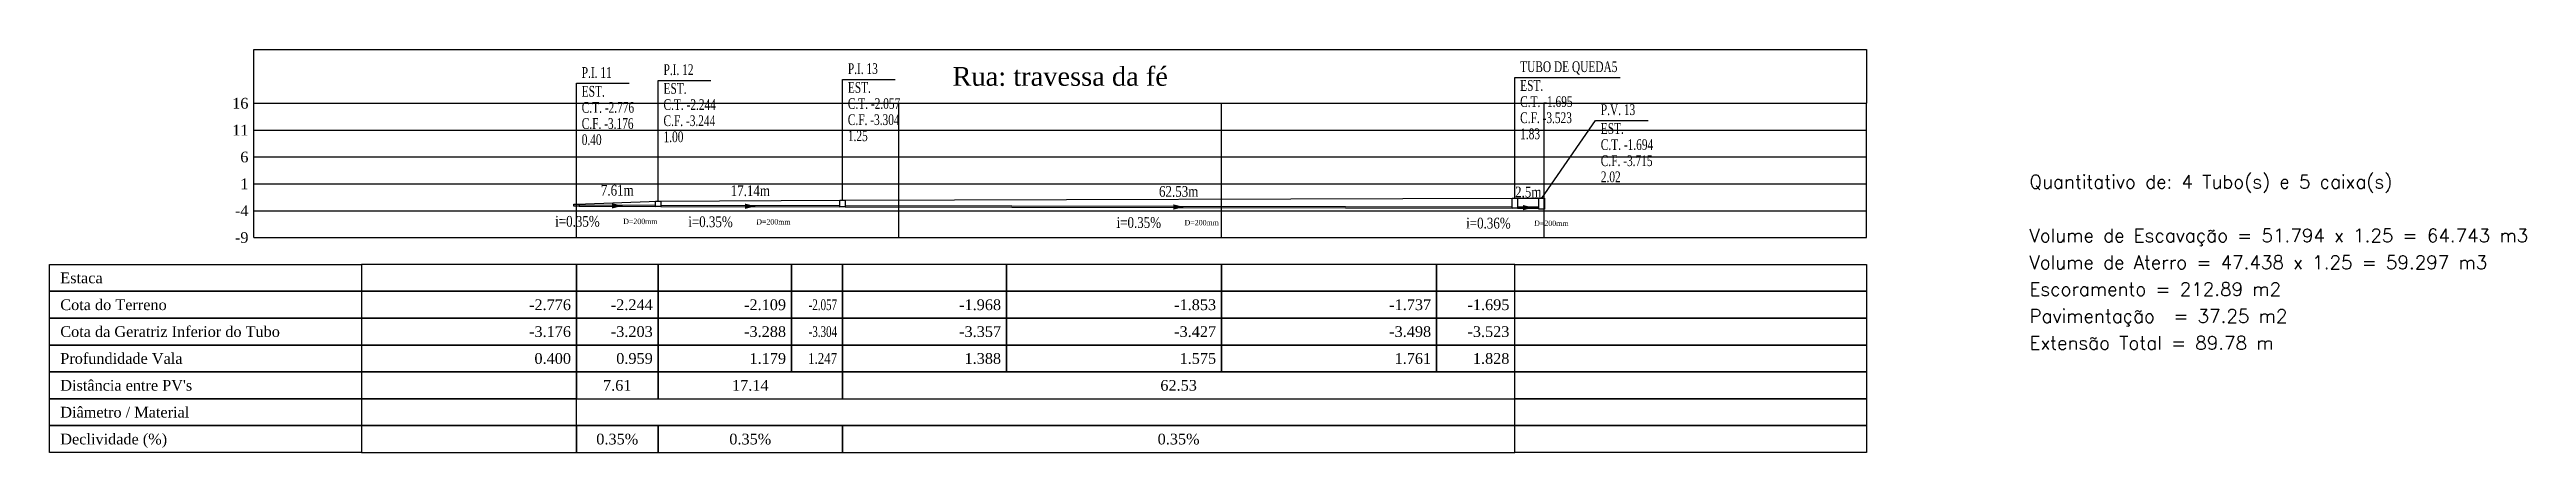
# Model space of a CAD drawing. Extents: x -44 to 14114764, y -20 to 289527804.
# Drawn here: x 359137.4 to 359367.8, y 7351685.9 to 7351723.4 of the extents above; entities that cross this region are included whole.
import ezdxf
from ezdxf.enums import TextEntityAlignment as Align

# ---------------------------------------------------------------- set-up
doc = ezdxf.new("R2010")
doc.units = 0
for name, color, linetype in [('LISTAGEM_TEXTO', 7, 'Continuous'), ('PS_IND_COMPRIMENTO', 7, 'Continuous'), ('PS_IND_DIAMETRO', 7, 'Continuous'), ('PS_IND_FLUXO', 3, 'Continuous'), ('PS_IND_INCLINACAO', 7, 'Continuous'), ('PS_PERFIL_CAIXAS', 7, 'Continuous'), ('PS_PERFIL_COTA_LIN', 7, 'Continuous'), ('PS_PERFIL_COTA_TXT', 5, 'Continuous'), ('PS_PERFIL_GRADE', 8, 'Continuous'), ('PS_PERFIL_TERRENO', 3, 'Continuous'), ('PS_PERFIL_TITULOS', 5, 'Continuous'), ('PS_PERFIL_TUBO', 7, 'Continuous'), ('PS_PONTOS_IDENTIFICACAO_LIN', 7, 'Continuous'), ('PS_PONTOS_IDENTIFICACAO_TXT', 7, 'Continuous')]:
    doc.layers.add(name, color=color, linetype=linetype)
doc.styles.add('ROMANS', font='ROMANS.shx', dxfattribs={"height": 2})
doc.styles.get("Standard").update_dxf_attribs({"font": 'times.ttf'})

msp = doc.modelspace()

# ---------------------------------------------------------------- texts
at = {"layer": 'LISTAGEM_TEXTO', "color": 7, "style": 'ROMANS'}
for s, p in [('Quantitativo de: 4 Tubo(s) e 5 caixa(s)', (359321.534, 7351710.495)), ('Volume de Escavação = 51.794 x 1.25 = 64.743 m3', (359321.534, 7351705.495)), ('Volume de Aterro = 47.438 x 1.25 = 59.297 m3', (359321.534, 7351702.995)), ('Escoramento = 212.89 m2', (359321.534, 7351700.495)), ('Pavimentação  = 37.25 m2', (359321.534, 7351697.995)), ('Extensão Total = 89.78 m', (359321.534, 7351695.495))]:
    msp.add_text(s, height=1.25, dxfattribs=at).set_placement(p)
at = {"layer": 'PS_IND_COMPRIMENTO', "width": 0.8}
for s, rotation, p in [('7.61m', 359.89356, (359190.199, 7351710.328)), ('17.14m', 359.89672, (359202.572, 7351710.286)), ('62.53m', 359.89891, (359242.41, 7351710.217)), ('2.5m', 359.87249, (359274.926, 7351710.16))]:
    msp.add_text(s, height=1, rotation=rotation, dxfattribs=at).set_placement(p, align=Align.MIDDLE_CENTER)
at = {"layer": 'PS_IND_DIAMETRO', "width": 0.8}
for rotation, p in [(359.89356, (359192.343, 7351707.424)), (359.89672, (359204.717, 7351707.382)), (359.89891, (359244.554, 7351707.313)), (359.87249, (359277.07, 7351707.255))]:
    msp.add_text('D=200mm', height=0.5, rotation=rotation, dxfattribs=at).set_placement(p, align=Align.MIDDLE_CENTER)
at = {"layer": 'PS_IND_INCLINACAO', "width": 0.8}
for s, rotation, p in [('i=0.35%', 359.89356, (359186.493, 7351707.435)), ('i=0.35%', 359.89672, (359198.867, 7351707.393)), ('i=0.35%', 359.89891, (359238.704, 7351707.323)), ('i=0.36%', 359.87249, (359271.22, 7351707.268))]:
    msp.add_text(s, height=1, rotation=rotation, dxfattribs=at).set_placement(p, align=Align.MIDDLE_CENTER)
at = {"layer": 'PS_PERFIL_COTA_TXT'}
for s, p in [('Estaca', (359138.393, 7351702.173)), ('Cota do Terreno', (359138.393, 7351699.673)), ('Cota da Geratriz Inferior do Tubo', (359138.393, 7351697.173)), ('Profundidade Vala', (359138.393, 7351694.673)), ("Distância entre PV's", (359138.393, 7351692.173)), ('Diâmetro / Material', (359138.393, 7351689.673)), ('Declividade (%)', (359138.393, 7351687.173))]:
    msp.add_text(s, height=1, dxfattribs=at).set_placement(p, align=Align.MIDDLE_LEFT)
for s, p in [('-2.776', (359185.893, 7351699.673)), ('-2.244', (359193.498, 7351699.673)), ('-2.109', (359205.893, 7351699.673)), ('-1.968', (359225.893, 7351699.673)), ('-1.853', (359245.893, 7351699.673)), ('-1.737', (359265.893, 7351699.673)), ('-1.695', (359273.173, 7351699.673)), ('-3.176', (359185.893, 7351697.173)), ('-3.203', (359193.498, 7351697.173)), ('-3.288', (359205.893, 7351697.173)), ('-3.357', (359225.893, 7351697.173)), ('-3.427', (359245.893, 7351697.173)), ('-3.498', (359265.893, 7351697.173)), ('-3.523', (359273.173, 7351697.173)), ('0.400', (359185.893, 7351694.673)), ('0.959', (359193.498, 7351694.673)), ('1.179', (359205.893, 7351694.673)), ('1.388', (359225.893, 7351694.673)), ('1.575', (359245.893, 7351694.673)), ('1.761', (359265.893, 7351694.673)), ('1.828', (359273.173, 7351694.673))]:
    msp.add_text(s, height=1, dxfattribs=at).set_placement(p, align=Align.MIDDLE_RIGHT)
for s, width, p in [('-2.057', 0.678203, (359210.641, 7351699.673)), ('-3.304', 0.678203, (359210.641, 7351697.173)), ('1.247', 0.791237, (359210.641, 7351694.673))]:
    msp.add_text(s, height=1, dxfattribs=dict(at, width=width)).set_placement(p, align=Align.MIDDLE_RIGHT)
for s, p in [('7.61', (359190.196, 7351692.173)), ('17.14', (359202.57, 7351692.173)), ('62.53', (359242.407, 7351692.173)), ('0.35%', (359190.196, 7351687.173)), ('0.35%', (359202.57, 7351687.173)), ('0.35%', (359242.407, 7351687.173))]:
    msp.add_text(s, height=1, dxfattribs=at).set_placement(p, align=Align.MIDDLE_CENTER)
at = {"layer": 'PS_PERFIL_TITULOS'}
msp.add_text('Rua: travessa da fé', height=1.75, dxfattribs=at).set_placement((359231.393, 7351720.923), align=Align.MIDDLE_CENTER)
at = {"layer": 'PS_PONTOS_IDENTIFICACAO_TXT', "width": 0.7}
for s, p in [('TUBO DE QUEDA5', (359274.173, 7351721.326)), ('P.I. 11', (359186.893, 7351720.785)), ('EST. ', (359186.893, 7351719.035)), ('P.I. 12', (359194.498, 7351721.051)), ('EST. ', (359194.498, 7351719.301)), ('P.I. 13', (359211.641, 7351721.145)), ('EST. ', (359211.641, 7351719.395)), ('EST. ', (359274.173, 7351719.576)), ('C.T. -2.776', (359186.893, 7351717.535)), ('C.T. -2.244', (359194.498, 7351717.801)), ('C.T. -2.057', (359211.641, 7351717.895)), ('C.T. -1.695', (359274.173, 7351718.076)), ('P.V. 13', (359281.673, 7351717.326)), ('0.40', (359186.893, 7351714.535)), ('C.F. -3.176', (359186.893, 7351716.035)), ('C.F. -3.244', (359194.498, 7351716.301)), ('1.00', (359194.498, 7351714.801)), ('C.F. -3.304', (359211.641, 7351716.395)), ('1.25', (359211.641, 7351714.895)), ('C.F. -3.523', (359274.173, 7351716.576)), ('1.83', (359274.173, 7351715.076)), ('EST. ', (359281.673, 7351715.576)), ('C.T. -1.694', (359281.673, 7351714.076)), ('C.F. -3.715', (359281.673, 7351712.576)), ('2.02', (359281.673, 7351711.076))]:
    msp.add_text(s, height=1, dxfattribs=at).set_placement(p)

# ---------------------------------------------------------------- blocks, each defined once
blk = doc.blocks.new('*U1872')
at = {"layer": 'PS_PERFIL_GRADE', "linetype": 'Continuous'}
for p, q in [((0, 0), (0, 12.5)), ((0, 12.5), (150, 12.5)), ((30, 0), (30, 12.5)), ((60, 0), (60, 12.5)), ((90, 0), (90, 12.5)), ((120, 0), (120, 12.5)), ((150, 0), (150, 12.5)), ((0, 10), (150, 10)), ((0, 7.5), (150, 7.5)), ((0, 5), (150, 5)), ((0, 2.5), (150, 2.5)), ((0, 0), (150, 0))]:
    blk.add_line(p, q, dxfattribs=at)
blk.add_lwpolyline([(0, 12.5), (0, 17.5), (150, 17.5), (150, 12.5)], dxfattribs=at)
at = {"layer": 'PS_PERFIL_GRADE'}
for s, p in [('16', (-0.5, 12.5)), ('11', (-0.5, 10)), ('6', (-0.5, 7.5)), ('1', (-0.5, 5)), ('-4', (-0.5, 2.5)), ('-9', (-0.5, 0))]:
    blk.add_text(s, height=1, dxfattribs=at).set_placement(p, align=Align.MIDDLE_RIGHT)

# ---------------------------------------------------------------- linework, layer by layer
at = {"layer": 'PS_IND_FLUXO'}
for points in [[(359189.696, 7351708.879, 0.5, 0, 0), (359190.696, 7351708.878, 0, 0, 0)], [(359202.07, 7351708.837, 0.5, 0, 0), (359203.07, 7351708.835, 0, 0, 0)], [(359241.907, 7351708.768, 0.5, 0, 0), (359242.907, 7351708.766, 0, 0, 0)], [(359274.423, 7351708.711, 0.5, 0, 0), (359275.423, 7351708.709, 0, 0, 0)]]:
    msp.add_lwpolyline(points, format="xyseb", dxfattribs=at)
at = {"layer": 'PS_PERFIL_CAIXAS', "linetype": 'Continuous'}
for points in [[(359186.143, 7351709.035), (359186.643, 7351709.035), (359186.643, 7351708.835), (359186.143, 7351708.835)], [(359193.748, 7351709.301), (359194.248, 7351709.301), (359194.248, 7351708.801), (359193.748, 7351708.801)], [(359210.891, 7351709.395), (359211.391, 7351709.395), (359211.391, 7351708.771), (359210.891, 7351708.771)], [(359273.423, 7351709.576), (359273.923, 7351709.576), (359273.923, 7351708.662), (359273.423, 7351708.662)], [(359275.923, 7351709.576), (359276.423, 7351709.576), (359276.423, 7351708.566), (359275.923, 7351708.566)]]:
    msp.add_lwpolyline(points, close=True, dxfattribs=at)
at = {"layer": 'PS_PERFIL_COTA_LIN', "linetype": 'Continuous'}
for points in [[(359166.393, 7351703.423), (359166.393, 7351700.923), (359137.393, 7351700.923), (359137.393, 7351703.423)], [(359166.393, 7351703.423), (359166.393, 7351700.923), (359186.393, 7351700.923), (359186.393, 7351703.423)], [(359186.393, 7351703.423), (359186.393, 7351700.923), (359193.998, 7351700.923), (359193.998, 7351703.423)], [(359193.998, 7351703.423), (359193.998, 7351700.923), (359206.393, 7351700.923), (359206.393, 7351703.423)], [(359206.393, 7351703.423), (359206.393, 7351700.923), (359211.141, 7351700.923), (359211.141, 7351703.423)], [(359211.141, 7351703.423), (359211.141, 7351700.923), (359226.393, 7351700.923), (359226.393, 7351703.423)], [(359226.393, 7351703.423), (359226.393, 7351700.923), (359246.393, 7351700.923), (359246.393, 7351703.423)], [(359246.393, 7351703.423), (359246.393, 7351700.923), (359266.393, 7351700.923), (359266.393, 7351703.423)], [(359266.393, 7351703.423), (359266.393, 7351700.923), (359273.673, 7351700.923), (359273.673, 7351703.423)], [(359306.393, 7351703.423), (359306.393, 7351700.923), (359273.673, 7351700.923), (359273.673, 7351703.423)], [(359166.393, 7351700.923), (359166.393, 7351698.423), (359137.393, 7351698.423), (359137.393, 7351700.923)], [(359166.393, 7351700.923), (359166.393, 7351698.423), (359186.393, 7351698.423), (359186.393, 7351700.923)], [(359186.393, 7351700.923), (359186.393, 7351698.423), (359193.998, 7351698.423), (359193.998, 7351700.923)], [(359193.998, 7351700.923), (359193.998, 7351698.423), (359206.393, 7351698.423), (359206.393, 7351700.923)], [(359206.393, 7351700.923), (359206.393, 7351698.423), (359211.141, 7351698.423), (359211.141, 7351700.923)], [(359211.141, 7351700.923), (359211.141, 7351698.423), (359226.393, 7351698.423), (359226.393, 7351700.923)], [(359226.393, 7351700.923), (359226.393, 7351698.423), (359246.393, 7351698.423), (359246.393, 7351700.923)], [(359246.393, 7351700.923), (359246.393, 7351698.423), (359266.393, 7351698.423), (359266.393, 7351700.923)], [(359266.393, 7351700.923), (359266.393, 7351698.423), (359273.673, 7351698.423), (359273.673, 7351700.923)], [(359306.393, 7351700.923), (359306.393, 7351698.423), (359273.673, 7351698.423), (359273.673, 7351700.923)], [(359166.393, 7351698.423), (359166.393, 7351695.923), (359137.393, 7351695.923), (359137.393, 7351698.423)], [(359166.393, 7351698.423), (359166.393, 7351695.923), (359186.393, 7351695.923), (359186.393, 7351698.423)], [(359186.393, 7351698.423), (359186.393, 7351695.923), (359193.998, 7351695.923), (359193.998, 7351698.423)], [(359193.998, 7351698.423), (359193.998, 7351695.923), (359206.393, 7351695.923), (359206.393, 7351698.423)], [(359206.393, 7351698.423), (359206.393, 7351695.923), (359211.141, 7351695.923), (359211.141, 7351698.423)], [(359211.141, 7351698.423), (359211.141, 7351695.923), (359226.393, 7351695.923), (359226.393, 7351698.423)], [(359226.393, 7351698.423), (359226.393, 7351695.923), (359246.393, 7351695.923), (359246.393, 7351698.423)], [(359246.393, 7351698.423), (359246.393, 7351695.923), (359266.393, 7351695.923), (359266.393, 7351698.423)], [(359266.393, 7351698.423), (359266.393, 7351695.923), (359273.673, 7351695.923), (359273.673, 7351698.423)], [(359306.393, 7351698.423), (359306.393, 7351695.923), (359273.673, 7351695.923), (359273.673, 7351698.423)], [(359166.393, 7351695.923), (359166.393, 7351693.423), (359137.393, 7351693.423), (359137.393, 7351695.923)], [(359166.393, 7351695.923), (359166.393, 7351693.423), (359186.393, 7351693.423), (359186.393, 7351695.923)], [(359186.393, 7351695.923), (359186.393, 7351693.423), (359193.998, 7351693.423), (359193.998, 7351695.923)], [(359193.998, 7351695.923), (359193.998, 7351693.423), (359206.393, 7351693.423), (359206.393, 7351695.923)], [(359206.393, 7351695.923), (359206.393, 7351693.423), (359211.141, 7351693.423), (359211.141, 7351695.923)], [(359211.141, 7351695.923), (359211.141, 7351693.423), (359226.393, 7351693.423), (359226.393, 7351695.923)], [(359226.393, 7351695.923), (359226.393, 7351693.423), (359246.393, 7351693.423), (359246.393, 7351695.923)], [(359246.393, 7351695.923), (359246.393, 7351693.423), (359266.393, 7351693.423), (359266.393, 7351695.923)], [(359266.393, 7351695.923), (359266.393, 7351693.423), (359273.673, 7351693.423), (359273.673, 7351695.923)], [(359306.393, 7351695.923), (359306.393, 7351693.423), (359273.673, 7351693.423), (359273.673, 7351695.923)], [(359166.393, 7351693.423), (359166.393, 7351690.923), (359137.393, 7351690.923), (359137.393, 7351693.423)], [(359166.393, 7351693.423), (359166.393, 7351690.923), (359186.393, 7351690.923), (359186.393, 7351693.423)], [(359186.393, 7351693.423), (359186.393, 7351690.923), (359193.998, 7351690.923), (359193.998, 7351693.423)], [(359193.998, 7351693.423), (359193.998, 7351690.923), (359211.141, 7351690.923), (359211.141, 7351693.423)], [(359211.141, 7351693.423), (359211.141, 7351690.923), (359273.673, 7351690.923), (359273.673, 7351693.423)], [(359306.393, 7351693.423), (359306.393, 7351690.923), (359273.673, 7351690.923), (359273.673, 7351693.423)], [(359166.393, 7351690.923), (359166.393, 7351688.423), (359137.393, 7351688.423), (359137.393, 7351690.923)], [(359166.393, 7351690.923), (359166.393, 7351688.423), (359186.393, 7351688.423), (359186.393, 7351690.923)], [(359306.393, 7351690.923), (359306.393, 7351688.423), (359273.673, 7351688.423), (359273.673, 7351690.923)], [(359166.393, 7351688.423), (359166.393, 7351685.923), (359137.393, 7351685.923), (359137.393, 7351688.423)], [(359166.393, 7351688.423), (359166.393, 7351685.923), (359186.393, 7351685.923), (359186.393, 7351688.423)], [(359186.393, 7351688.423), (359186.393, 7351685.923), (359193.998, 7351685.923), (359193.998, 7351688.423)], [(359193.998, 7351688.423), (359193.998, 7351685.923), (359211.141, 7351685.923), (359211.141, 7351688.423)], [(359211.141, 7351688.423), (359211.141, 7351685.923), (359273.673, 7351685.923), (359273.673, 7351688.423)], [(359306.393, 7351688.423), (359306.393, 7351685.923), (359273.673, 7351685.923), (359273.673, 7351688.423)]]:
    msp.add_lwpolyline(points, close=True, dxfattribs=at)
for points in [[(359186.393, 7351693.423), (359193.998, 7351693.423)], [(359206.393, 7351693.423), (359211.141, 7351693.423)], [(359226.393, 7351693.423), (359246.393, 7351693.423)], [(359246.393, 7351693.423), (359266.393, 7351693.423)], [(359266.393, 7351693.423), (359273.673, 7351693.423)], [(359166.393, 7351690.923), (359186.393, 7351690.923)], [(359186.393, 7351690.923), (359193.998, 7351690.923)], [(359186.393, 7351690.923), (359193.998, 7351690.923)], [(359193.998, 7351690.923), (359206.393, 7351690.923)], [(359206.393, 7351690.923), (359211.141, 7351690.923)], [(359206.393, 7351690.923), (359211.141, 7351690.923)], [(359211.141, 7351690.923), (359226.393, 7351690.923)], [(359226.393, 7351690.923), (359246.393, 7351690.923)], [(359226.393, 7351690.923), (359246.393, 7351690.923)], [(359246.393, 7351690.923), (359266.393, 7351690.923)], [(359246.393, 7351690.923), (359266.393, 7351690.923)], [(359266.393, 7351690.923), (359273.673, 7351690.923)], [(359266.393, 7351690.923), (359273.673, 7351690.923)], [(359166.393, 7351688.423), (359186.393, 7351688.423)], [(359186.393, 7351688.423), (359193.998, 7351688.423)], [(359186.393, 7351688.423), (359193.998, 7351688.423)], [(359193.998, 7351688.423), (359206.393, 7351688.423)], [(359206.393, 7351688.423), (359211.141, 7351688.423)], [(359206.393, 7351688.423), (359211.141, 7351688.423)], [(359211.141, 7351688.423), (359226.393, 7351688.423)], [(359226.393, 7351688.423), (359246.393, 7351688.423)], [(359226.393, 7351688.423), (359246.393, 7351688.423)], [(359246.393, 7351688.423), (359266.393, 7351688.423)], [(359246.393, 7351688.423), (359266.393, 7351688.423)], [(359266.393, 7351688.423), (359273.673, 7351688.423)], [(359266.393, 7351688.423), (359273.673, 7351688.423)], [(359186.393, 7351685.923), (359193.998, 7351685.923)], [(359206.393, 7351685.923), (359211.141, 7351685.923)], [(359226.393, 7351685.923), (359246.393, 7351685.923)], [(359246.393, 7351685.923), (359266.393, 7351685.923)], [(359266.393, 7351685.923), (359273.673, 7351685.923)]]:
    msp.add_lwpolyline(points, dxfattribs=at)
at = {"layer": 'PS_PERFIL_TERRENO', "linetype": 'Continuous'}
msp.add_lwpolyline([(359186.393, 7351709.035), (359193.998, 7351709.301), (359211.141, 7351709.395), (359273.673, 7351709.576), (359276.173, 7351709.576)], dxfattribs=at)
at = {"layer": 'PS_PERFIL_TUBO', "linetype": 'Continuous'}
for points in [[(359186.643, 7351708.835), (359193.748, 7351708.822), (359193.748, 7351708.922), (359186.643, 7351708.935)], [(359194.248, 7351708.801), (359210.891, 7351708.771), (359210.891, 7351708.871), (359194.248, 7351708.901)], [(359211.391, 7351708.771), (359273.423, 7351708.662), (359273.423, 7351708.762), (359211.391, 7351708.871)], [(359273.923, 7351708.662), (359275.923, 7351708.657), (359275.923, 7351708.757), (359273.923, 7351708.762)]]:
    msp.add_lwpolyline(points, close=True, dxfattribs=at)
at = {"layer": 'PS_PONTOS_IDENTIFICACAO_LIN', "linetype": 'Continuous'}
for points in [[(359186.393, 7351709.035), (359186.393, 7351720.285), (359191.293, 7351720.285)], [(359193.998, 7351709.301), (359193.998, 7351720.551), (359198.898, 7351720.551)], [(359211.141, 7351709.395), (359211.141, 7351720.645), (359216.041, 7351720.645)], [(359273.673, 7351709.576), (359273.673, 7351720.826), (359283.473, 7351720.826)], [(359276.173, 7351709.576), (359281.173, 7351716.826), (359286.073, 7351716.826)]]:
    msp.add_lwpolyline(points, dxfattribs=at)

# ---------------------------------------------------------------- block references
at = {"layer": 'PS_PERFIL_GRADE'}
msp.add_blockref('*U1872', (359156.393, 7351705.923), dxfattribs=at)

msp.set_redraw_order([(e.dxf.handle, doc.entitydb.next_handle()) for e in msp.query("TEXT MTEXT ATTDEF DIMENSION ARC_DIMENSION")])  # texts and dimensions are drawn at this point

doc.saveas('drawing.dxf')
